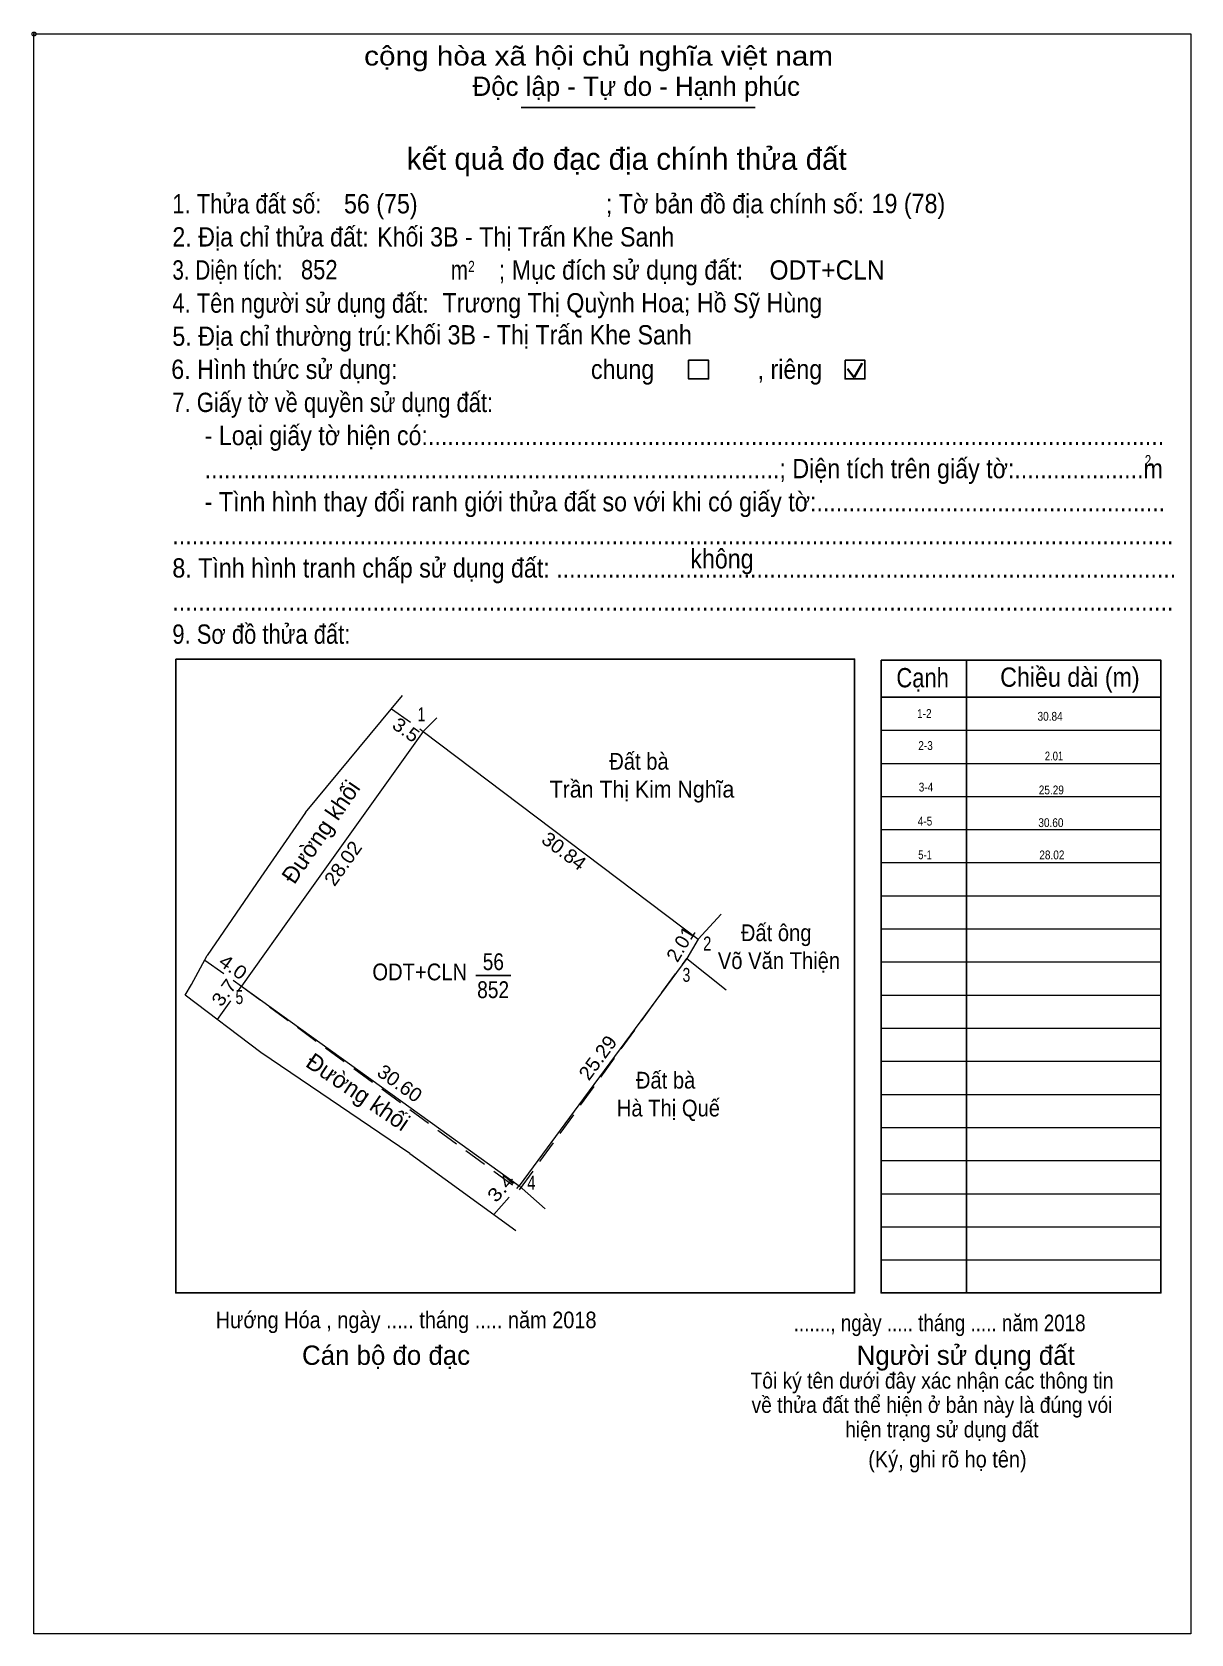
# Model space of a CAD drawing. Header units: metres. Extents: x 550494 to 551512, y 1838712 to 1838862.
# Drawn here: x 551143.7 to 551227.7, y 1838718.6 to 1838834.7 of the extents above; entities that cross this region are included whole.
import ezdxf
from ezdxf.enums import TextEntityAlignment as Align

# ---------------------------------------------------------------- set-up
doc = ezdxf.new("R2010")
doc.units = ezdxf.units.M
doc.header["$LTSCALE"] = 0.56
doc.header["$PDMODE"] = 32
doc.header["$PDSIZE"] = 0.28
doc.linetypes.add('DOTTED', pattern=[1.5, 0.3, -1.2])
doc.linetypes.add('MEDIUM_DASHED', pattern=[4.5, 3, -1.5])
for name, color, linetype, lineweight in [('1', 7, 'DOTTED', 13), ('10', 7, 'Continuous', 13), ('7', 7, 'Continuous', 13)]:
    doc.layers.add(name, color=color, linetype=linetype, lineweight=lineweight)
doc.layers.add('30', color=7, linetype='Continuous')
doc.layers.add('6', color=7, linetype='Continuous')

msp = doc.modelspace()

# ---------------------------------------------------------------- texts
at = {"layer": '1', "width": 0.9}
msp.add_text('Hướng Hóa , ngày ..... tháng ..... năm 2018', height=1.2, dxfattribs=at).set_placement((551156.96, 1838740.77))
at = {"layer": '10'}
for s, height, width, p in [(' 1', 1.012, 0.75, (551172.16, 1838784.77)), ('2', 1.01, 0.8, (551192.89, 1838768.15)), ('ODT+CLN ', 1.215, 0.9, (551175.59, 1838765.99)), ('3', 1.01, 0.75, (551191.36, 1838765.88)), ('5', 1.01, 0.75, (551158.96, 1838764.27)), ('4', 1.01, 0.8, (551180.14, 1838750.81))]:
    msp.add_text(s, height=height, dxfattribs=dict(at, width=width)).set_placement(p, align=Align.RIGHT)
for s, height, rotation, width, p in [('3.5', 0.972, 324.538, 1.1, (551170.478, 1838783.7503)), ('30.84', 1.012, 322.933, 1.05, (551181.9049, 1838774.9559)), ('28.02', 1.01, 54.504, 1.05, (551166.6003, 1838774.1768)), ('4.0', 0.972, 324.495, 1.15, (551157.9427, 1838766.5588)), ('3.7', 0.972, 54.19, 1.1, (551157.9562, 1838764.8156)), ('25.29', 1.01, 53.587, 1.05, (551185.0645, 1838760.0802)), ('30.60', 1.012, 324.269, 1.05, (551170.0094, 1838758.1085)), ('3.4', 0.972, 48.798, 1.2, (551177.9978, 1838750.6299))]:
    msp.add_text(s, height=height, rotation=rotation, dxfattribs=dict(at, width=width)).set_placement(p, align=Align.CENTER)
for s, height, width, p in [('Đất bà ', 1.215, 0.9, (551187.845, 1838781.26)), ('Trần Thị Kim Nghĩa', 1.215, 0.95, (551187.86, 1838779.24)), ('Đất ông ', 1.215, 0.9, (551197.79, 1838768.83)), ('Võ Văn Thiện', 1.215, 0.9, (551197.79, 1838766.81)), ('56', 1.215, 0.85, (551177.085, 1838766.73)), ('852', 1.22, 0.85, (551177.07, 1838764.7)), ('Đất bà ', 1.215, 0.9, (551189.775, 1838758.14)), ('Hà Thị Quế', 1.215, 0.9, (551189.775, 1838756.12))]:
    msp.add_text(s, height=height, dxfattribs=dict(at, width=width)).set_placement(p, align=Align.CENTER)
for s, height, rotation, p in [('Đường khối', 1.215, 55.538, (551165.0818, 1838776.4113)), ('2.01', 1.012, 59.231, (551191.1061, 1838768.356)), ('Đường khối', 1.215, 325.886, (551166.9393, 1838757.3967))]:
    msp.add_text(s, height=height, rotation=rotation, dxfattribs=at).set_placement(p, align=Align.CENTER)
for p in [(551155.2139, 1838765.68), (551155.2139, 1838765.68), (551155.2139, 1838765.68), (551171.0439, 1838753.44), (551171.0439, 1838753.44), (551171.0439, 1838753.44), (551178.9539, 1838751.09), (551178.9539, 1838751.09), (551178.9539, 1838751.09)]:
    msp.add_text('D', height=0.0081, dxfattribs=at).set_placement(p, align=Align.CENTER)
at = {"layer": '30'}
for s, width, p in [('1-2', 0.85, (551208.85, 1838785.01)), ('30.84', 0.85, (551218.35, 1838784.81)), ('2-3', 0.85, (551208.94, 1838782.69)), ('2.01', 0.8, (551218.39, 1838781.93)), ('3-4', 0.85, (551208.97, 1838779.68)), ('25.29', 0.85, (551218.44, 1838779.47)), ('4-5', 0.85, (551208.9, 1838777.21)), ('30.60', 0.85, (551218.41, 1838777.1)), ('5-1', 0.8, (551208.87, 1838774.77)), ('28.02', 0.85, (551218.48, 1838774.76))]:
    msp.add_text(s, height=0.64, dxfattribs=dict(at, width=width)).set_placement(p, align=Align.RIGHT)
at = {"layer": '6'}
for s, width, p in [('ODT+CLN', 0.95, (551197.1, 1838816.79)), ('Trương Thị Quỳnh Hoa; Hồ Sỹ Hùng', 0.9, (551173.4, 1838814.41))]:
    msp.add_text(s, height=1.4, dxfattribs=dict(at, width=width)).set_placement(p)
at = {"layer": '7'}
for s, height, width, p in [('cộng hòa xã hội chủ nghĩa việt nam', 1.4, 1.15, (551167.72, 1838832.31)), ('1. Thửa đất số:', 1.4, 0.85, (551153.82, 1838821.59)), ('56 (75)', 1.4, 0.9, (551166.26, 1838821.59)), ('; Tờ bản đồ địa chính số:', 1.4, 0.9, (551185.24, 1838821.59)), ('19 (78)', 1.4, 0.9, (551204.5, 1838821.61)), ('2. Địa chỉ thửa đất:', 1.4, 0.9, (551153.82, 1838819.19)), ('Khối 3B - Thị Trấn Khe Sanh', 1.4, 0.9, (551168.66, 1838819.19)), ('3. Diện tích:', 1.4, 0.8, (551153.82, 1838816.79)), ('852', 1.4, 0.85, (551163.14, 1838816.81)), ('2', 0.7999, 0.8, (551175.26, 1838817.35)), ('; Mục đích sử dụng đất:', 1.4, 0.9, (551177.48, 1838816.79)), ('m', 1.4, 0.8, (551174, 1838816.79)), ('4. Tên người sử dụng đất:', 1.4, 0.85, (551153.82, 1838814.39)), ('5. Địa chỉ thường trú:', 1.4, 0.9, (551153.82, 1838811.99)), ('Khối 3B - Thị Trấn Khe Sanh', 1.4, 0.9, (551169.93, 1838812.09)), ('6. Hình thức sử dụng:', 1.4, 0.9, (551153.74, 1838809.59)), ('chung                , riêng', 1.4, 0.9, (551184.16, 1838809.59)), ('7. Giấy tờ về quyền sử dụng đất:', 1.4, 0.85, (551153.82, 1838807.19)), ('     - Loại giấy tờ hiện có:..................................................................................................................', 1.4, 0.9, (551153.82, 1838804.79)), ('2', 0.7999, 0.8, (551224.3, 1838803.27)), ('     .........................................................................................; Diện tích trên giấy tờ:....................m', 1.4, 0.9, (551153.82, 1838802.39)), ('     - Tình hình thay đổi ranh giới thửa đất so với khi có giấy tờ:......................................................', 1.4, 0.9, (551153.82, 1838799.99)), ('...........................................................................................................................................................', 1.4, 0.9, (551153.82, 1838797.59)), ('không', 1.4, 0.9, (551191.36, 1838795.85)), ('8. Tình hình tranh chấp sử dụng đất: ................................................................................................', 1.4, 0.9, (551153.82, 1838795.19)), ('...........................................................................................................................................................', 1.4, 0.9, (551153.82, 1838792.79)), ('9. Sơ đồ thửa đất:', 1.4, 0.85, (551153.82, 1838790.39)), ('Cạnh', 1.4, 0.85, (551206.3, 1838787.23)), ('Chiều dài (m)', 1.4, 0.9, (551213.82, 1838787.27)), ('......., ngày ..... tháng ..... năm 2018', 1.2, 0.85, (551198.86, 1838740.55)), ('(Ký, ghi rõ họ tên)', 1.2, 0.9, (551204.26, 1838730.67))]:
    msp.add_text(s, height=height, dxfattribs=dict(at, width=width)).set_placement(p)
for s, p in [('Độc lập - Tự do - Hạnh phúc', (551175.58, 1838830.11)), ('Cán bộ đo đạc', (551163.22, 1838738.11)), ('Người sử dụng đất', (551203.42, 1838738.11))]:
    msp.add_text(s, height=1.4, dxfattribs=at).set_placement(p)
msp.add_text('kết quả đo đạc địa chính thửa đất', height=1.6, dxfattribs=at).set_placement((551186.755, 1838824.75), align=Align.CENTER)
at = {"layer": '7', "width": 0.9}
for s, p in [('Tôi ký tên dưới đây xác nhận các thông tin', (551208.88, 1838736.39)), ('về thửa đất thể hiện ở bản này là đúng vói', (551208.88, 1838734.63)), ('hiện trạng sử dụng đất', (551209.595, 1838732.85))]:
    msp.add_text(s, height=1.157, dxfattribs=at).set_placement(p, align=Align.CENTER)

# ---------------------------------------------------------------- linework, layer by layer
at = {"layer": '10'}
for p, q in [((551163.46, 1838778.15), (551170.5, 1838786.64)), ((551172.99, 1838785.02), (551172.01, 1838784.04)), ((551191.94, 1838768.98), (551193.61, 1838770.79)), ((551155.21, 1838765.68), (551156.35, 1838767.78)), ((551191.1, 1838767.58), (551193.95, 1838765.3)), ((551158.83, 1838765.56), (551178.95, 1838751.09)), ((551171.04, 1838753.44), (551178.72, 1838747.85)), ((551180.84, 1838749.42), (551178.95, 1838751.09))]:
    msp.add_line(p, q, dxfattribs=at)
at = {"layer": '10', "linetype": 'MEDIUM_DASHED'}
for p, q in [((551169.7, 1838785.68), (551172.01, 1838784.04)), ((551156.18, 1838767.46), (551158.83, 1838765.56)), ((551157.08, 1838763.15), (551158.83, 1838765.56)), ((551177.13, 1838749), (551178.95, 1838751.09))]:
    msp.add_line(p, q, dxfattribs=at)
at = {"layer": '10', "lineweight": 25}
msp.add_line((551175.81, 1838766.33), (551178.35, 1838766.33), dxfattribs=at)
at = {"layer": '10'}
for points in [[(551172.01, 1838784.04), (551163.06, 1838771.5), (551158.83, 1838765.56)], [(551172.01, 1838784.04), (551191.94, 1838768.98), (551191.1, 1838767.58)], [(551163.46, 1838778.15), (551160.24, 1838773.47), (551156.35, 1838767.78)], [(551191.1, 1838767.58), (551183.28, 1838756.96), (551178.95, 1838751.09)], [(551171.04, 1838753.44), (551160.23, 1838760.76), (551154.74, 1838764.92), (551155.21, 1838765.68)]]:
    msp.add_lwpolyline(points, dxfattribs=at)
at = {"layer": '10', "linetype": 'MEDIUM_DASHED'}
msp.add_lwpolyline([(551158.83, 1838765.56), (551178.98, 1838750.8), (551191.1, 1838767.58)], dxfattribs=at)
at = {"layer": '7', "lineweight": 25}
for p, q in [((551179.11, 1838829.28), (551196.07, 1838829.28)), ((551211.39, 1838789.2), (551211.39, 1838743.32)), ((551205.19, 1838786.52), (551225.47, 1838786.52))]:
    msp.add_line(p, q, dxfattribs=at)
at = {"layer": '7', "lineweight": 35}
for p, q in [((551202.76, 1838810.32), (551203.24, 1838809.7)), ((551203.24, 1838809.7), (551203.82, 1838810.74))]:
    msp.add_line(p, q, dxfattribs=at)
at = {"layer": '7'}
for p, q in [((551205.19, 1838784.12), (551225.47, 1838784.12)), ((551205.19, 1838781.72), (551225.47, 1838781.72)), ((551205.19, 1838779.32), (551225.47, 1838779.32)), ((551205.19, 1838776.92), (551225.47, 1838776.92)), ((551205.19, 1838774.52), (551225.47, 1838774.52)), ((551205.19, 1838772.12), (551225.47, 1838772.12)), ((551205.19, 1838769.72), (551225.47, 1838769.72)), ((551205.19, 1838767.32), (551225.47, 1838767.32)), ((551205.19, 1838764.92), (551225.47, 1838764.92)), ((551205.19, 1838762.52), (551225.47, 1838762.52)), ((551205.19, 1838760.12), (551225.47, 1838760.12)), ((551205.19, 1838757.72), (551225.47, 1838757.72)), ((551205.19, 1838755.32), (551225.47, 1838755.32)), ((551205.19, 1838752.92), (551225.47, 1838752.92)), ((551205.19, 1838750.52), (551225.47, 1838750.52)), ((551205.19, 1838748.12), (551225.47, 1838748.12)), ((551205.19, 1838745.72), (551225.47, 1838745.72))]:
    msp.add_line(p, q, dxfattribs=at)
msp.add_lwpolyline([(551143.79, 1838834.6), (551227.65, 1838834.6), (551227.65, 1838718.6), (551143.79, 1838718.6)], close=True, dxfattribs=at)
at = {"layer": '7', "lineweight": 25}
for points in [[(551191.24, 1838810.94), (551192.69, 1838810.94), (551192.69, 1838809.59), (551191.24, 1838809.59)], [(551202.58, 1838810.94), (551204.02, 1838810.94), (551204.02, 1838809.59), (551202.58, 1838809.59)], [(551154.07, 1838789.28), (551203.27, 1838789.28), (551203.27, 1838743.32), (551154.07, 1838743.32)], [(551205.19, 1838789.2), (551225.47, 1838789.2), (551225.47, 1838743.32), (551205.19, 1838743.32)]]:
    msp.add_lwpolyline(points, close=True, dxfattribs=at)
at = {"layer": '7'}
msp.add_point((551143.79, 1838834.6), dxfattribs=at)

msp.set_redraw_order([(e.dxf.handle, doc.entitydb.next_handle()) for e in msp.query("TEXT MTEXT ATTDEF DIMENSION ARC_DIMENSION")])  # texts and dimensions are drawn at this point

doc.saveas('drawing.dxf')
